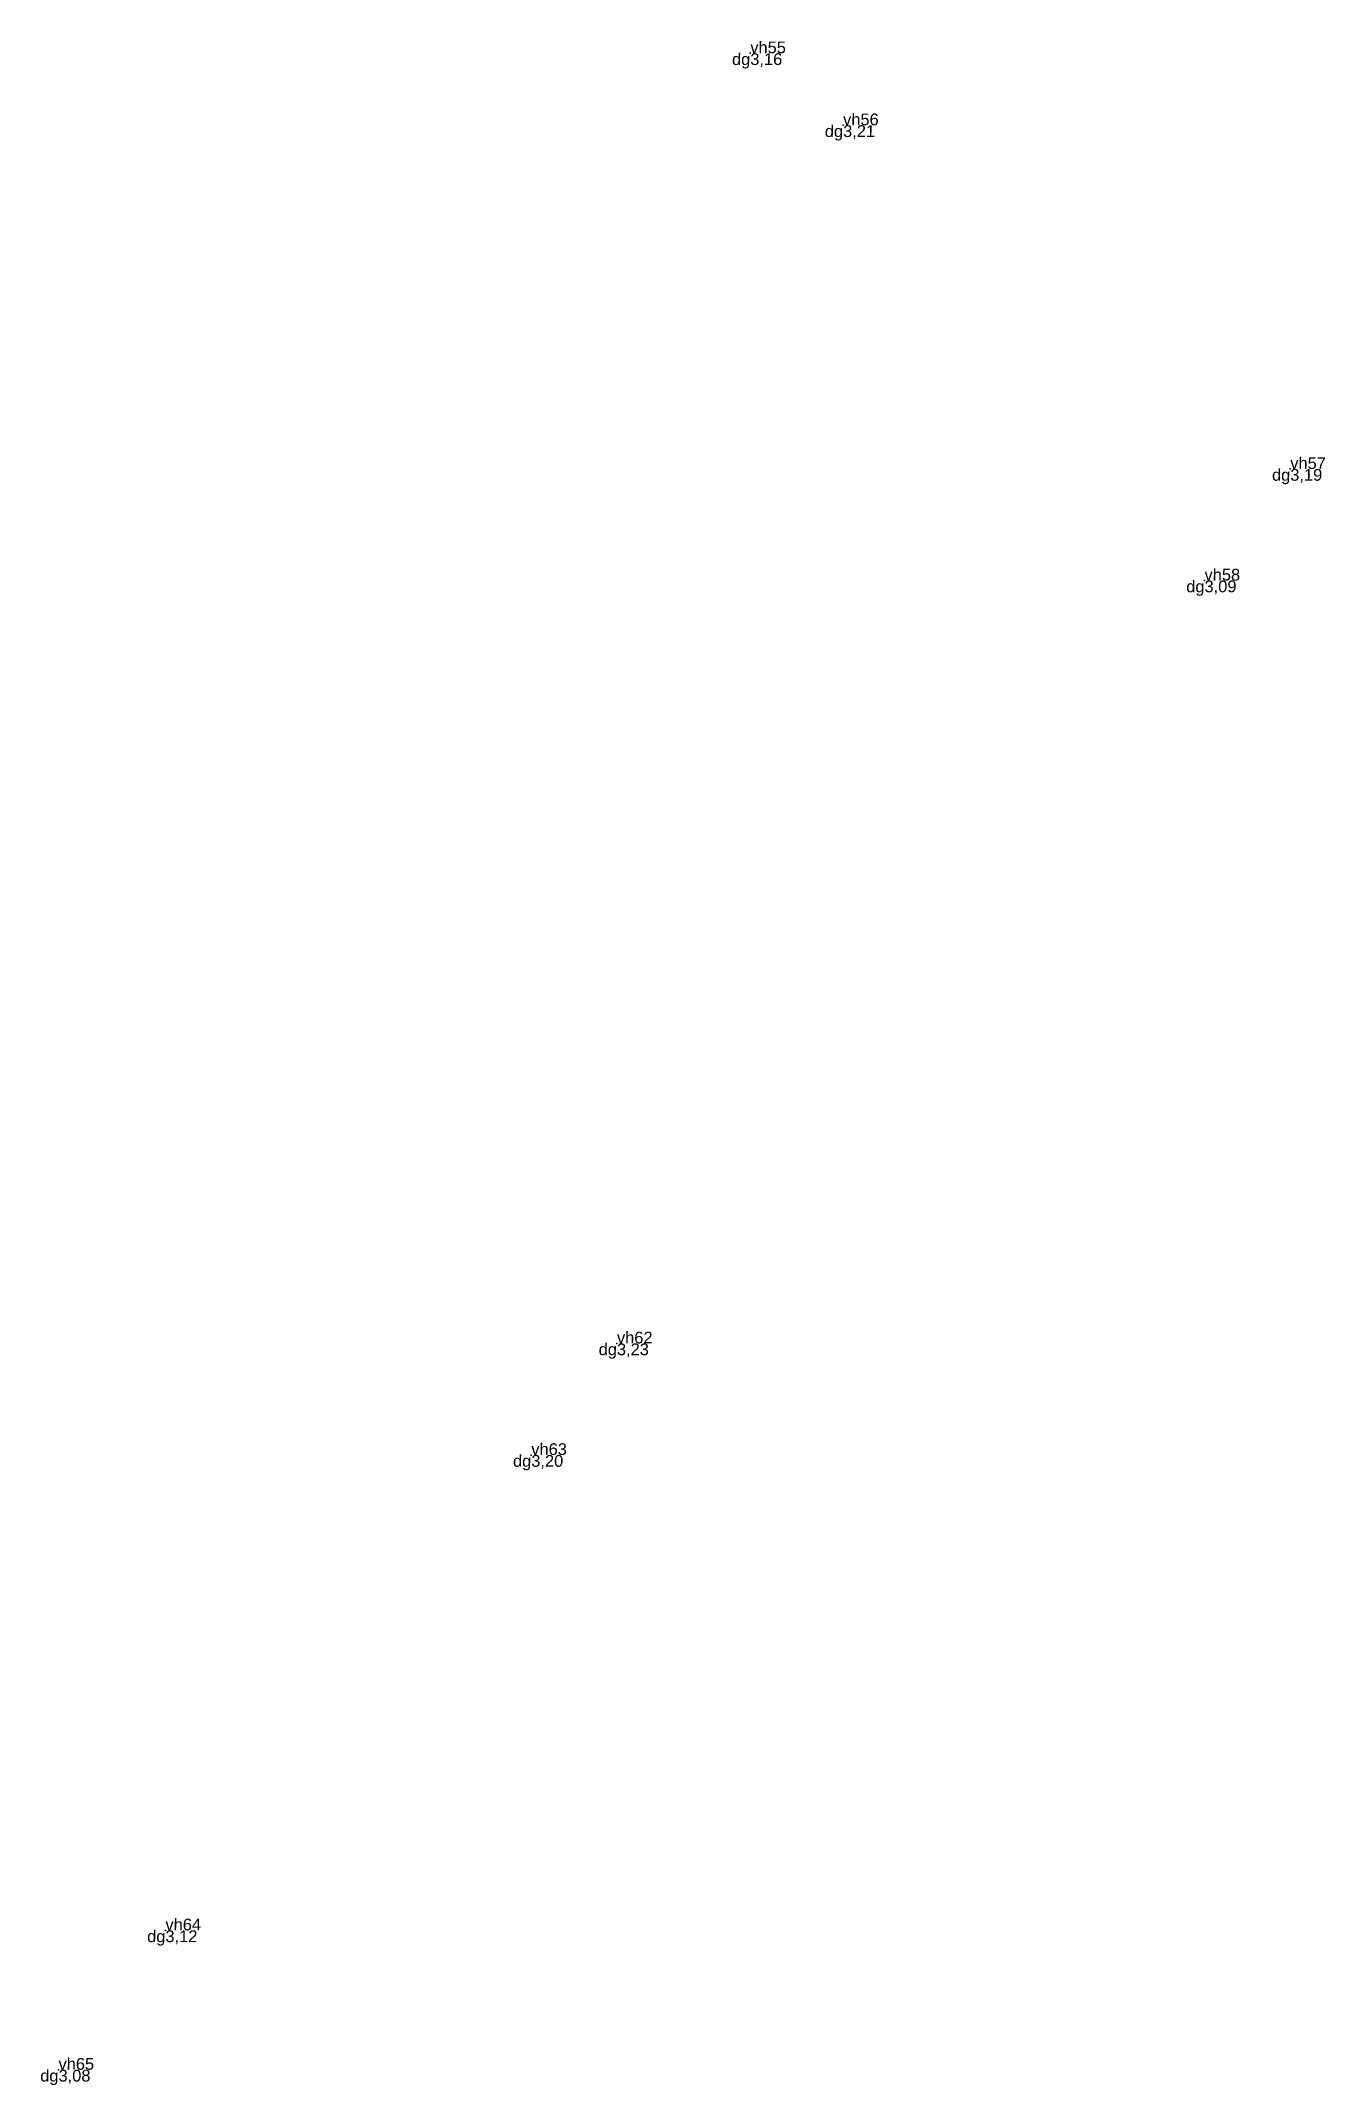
# Model space of a CAD drawing. Header units: metres. Extents: x 584732 to 606137, y 2257469 to 2286410.
# Drawn here: x 592602.7 to 592712, y 2269387.9 to 2269561.9 of the extents above; entities that cross this region are included whole.
import ezdxf
from ezdxf.enums import TextEntityAlignment as Align

# ---------------------------------------------------------------- set-up
doc = ezdxf.new("R2010")
doc.units = ezdxf.units.M
doc.header["$MEASUREMENT"] = 0
for name, color, linetype in [('diem', 2, 'Continuous'), ('Docao', 22, 'Continuous'), ('Madiem', 5, 'Continuous'), ('Tendiem', 7, 'Continuous')]:
    doc.layers.add(name, color=color, linetype=linetype)
doc.styles.add('VnArial', font='txt')

msp = doc.modelspace()

# ---------------------------------------------------------------- texts
at = {"layer": 'Docao', "style": 'VnArial', "oblique": 1}
for s, p in [('3,16', (592663.08, 2269560.88, 3.16)), ('3,21', (592670.98, 2269554.75, 3.21)), ('3,19', (592709.04, 2269525.48, 3.19)), ('3,09', (592701.74, 2269515.98, 3.08)), ('3,23', (592651.73, 2269451.02, 3.23)), ('3,20', (592644.44, 2269441.52, 3.2)), ('3,12', (592613.3, 2269401.04, 3.12)), ('3,08', (592604.2, 2269389.17, 3.08))]:
    msp.add_text(s, height=1, dxfattribs=at).set_placement(p, align=Align.TOP_LEFT)
at = {"layer": 'Madiem', "style": 'VnArial', "oblique": 1}
for p in [(592663.08, 2269560.88, 3.16), (592670.98, 2269554.75, 3.21), (592709.04, 2269525.48, 3.19), (592701.74, 2269515.98, 3.08), (592651.73, 2269451.02, 3.23), (592644.44, 2269441.52, 3.2), (592613.3, 2269401.04, 3.12), (592604.2, 2269389.17, 3.08)]:
    msp.add_text('dg', height=1, dxfattribs=at).set_placement(p, align=Align.TOP_RIGHT)
at = {"layer": 'Tendiem', "style": 'VnArial', "oblique": 1}
for s, p in [('vh55', (592663.08, 2269560.88, 3.16)), ('vh56', (592670.98, 2269554.75, 3.21)), ('vh57', (592709.04, 2269525.48, 3.19)), ('vh58', (592701.74, 2269515.98, 3.08)), ('vh62', (592651.73, 2269451.02, 3.23)), ('vh63', (592644.44, 2269441.52, 3.2)), ('vh64', (592613.3, 2269401.04, 3.12)), ('vh65', (592604.2, 2269389.17, 3.08))]:
    msp.add_text(s, height=1, dxfattribs=at).set_placement(p)

# ---------------------------------------------------------------- linework, layer by layer
at = {"layer": 'diem'}
for p in [(592663.08, 2269560.88, 3.16), (592670.98, 2269554.75, 3.21), (592709.04, 2269525.48, 3.19), (592701.74, 2269515.98, 3.08), (592651.73, 2269451.02, 3.23), (592644.44, 2269441.52, 3.2), (592613.3, 2269401.04, 3.12), (592604.2, 2269389.17, 3.08)]:
    msp.add_point(p, dxfattribs=at)

msp.set_redraw_order([(e.dxf.handle, doc.entitydb.next_handle()) for e in msp.query("TEXT MTEXT ATTDEF DIMENSION ARC_DIMENSION")])  # texts and dimensions are drawn at this point

doc.saveas('drawing.dxf')
